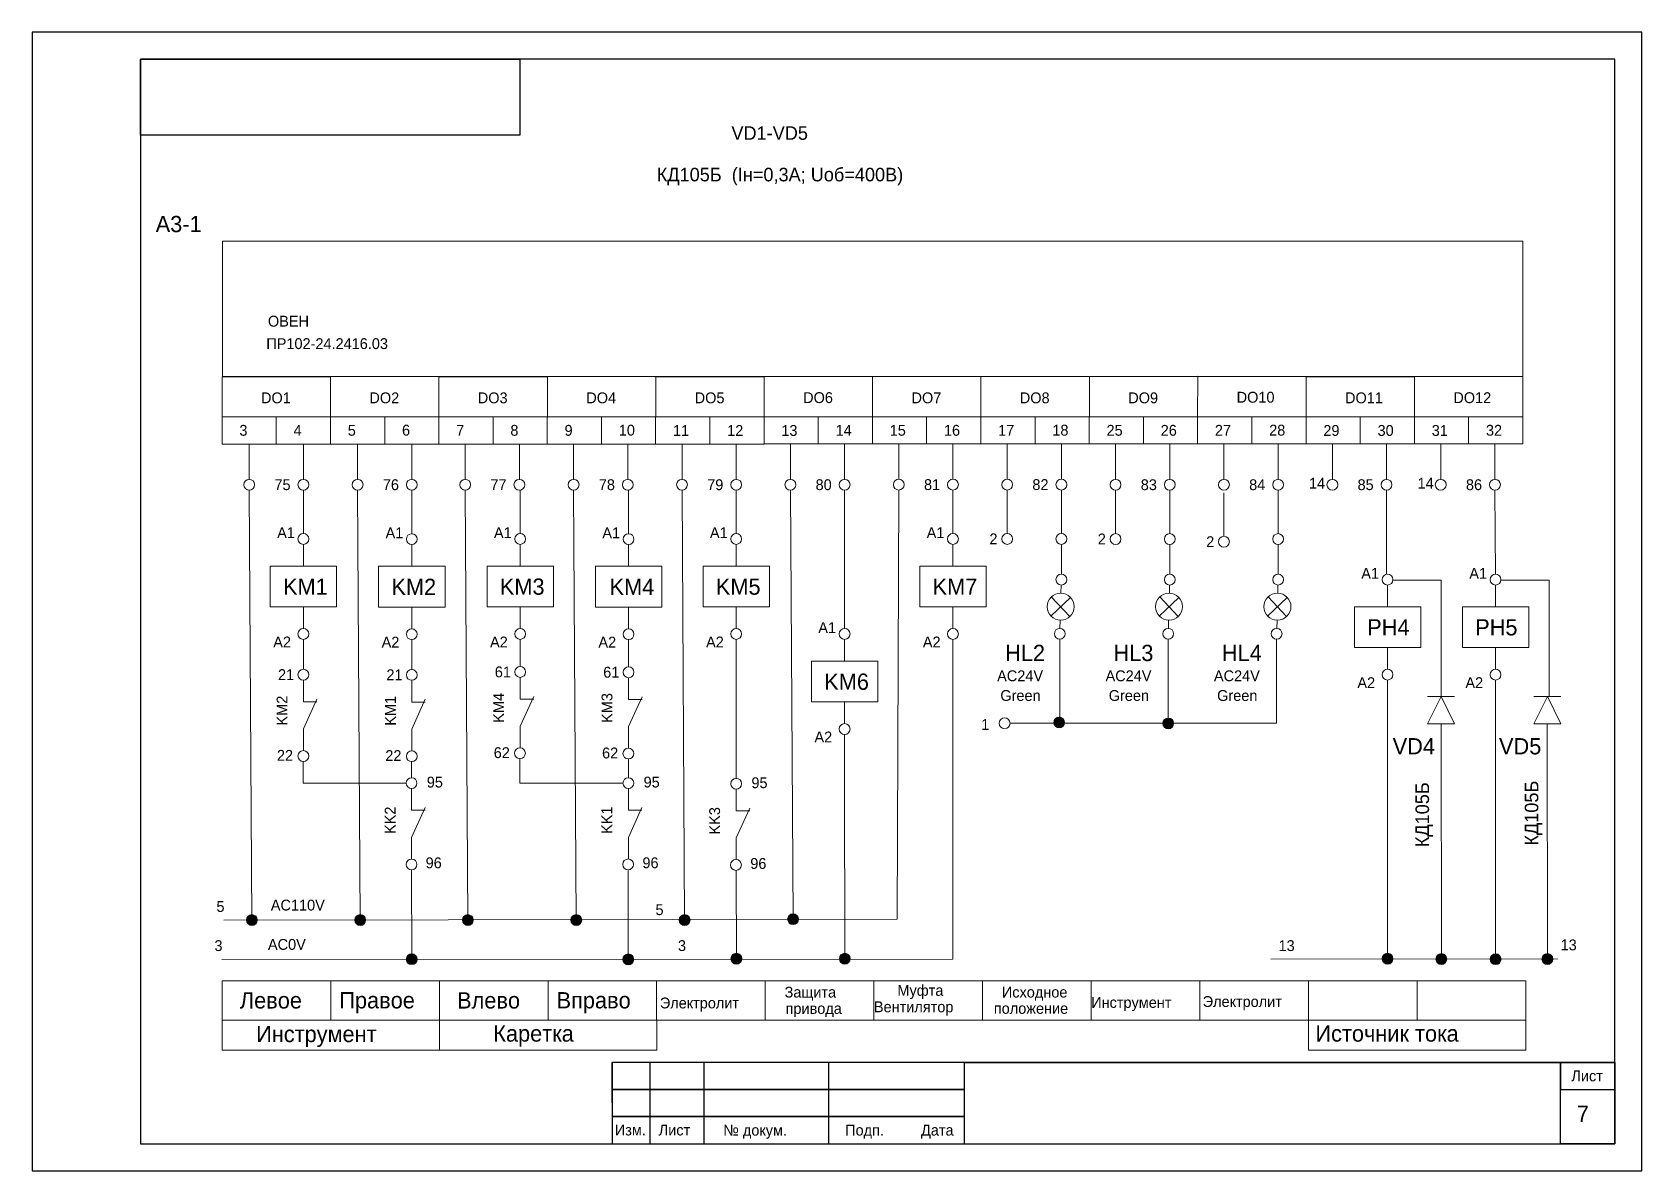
# Model space of a CAD drawing. Header units: millimetres. Extents: x -171 to 3674, y -1112 to 795.
# Drawn here: x 1615.4 to 1912.4, y -847.5 to -637.5 of the extents above; entities that cross this region are included whole.
import ezdxf

# ---------------------------------------------------------------- set-up
doc = ezdxf.new("R2010")
doc.units = ezdxf.units.MM
for name, color, linetype, lineweight in [('Маркировка', 7, 'Continuous', 25), ('РАМКА', 7, 'Continuous', 30), ('Элементы', 7, 'Continuous', 18)]:
    doc.layers.add(name, color=color, linetype=linetype, lineweight=lineweight)
doc.styles.get("Standard").update_dxf_attribs({"font": 'cad2win.shx'})

msp = doc.modelspace()

# ---------------------------------------------------------------- texts
at = {"layer": 'Маркировка'}
for s, height, p in [('VD1-VD5', 2.5, (1744.44, -657.3)), ('КД105Б  (Iн=0,3А; Uоб=400В)', 2.5, (1730.66, -664.96)), ('ОВЕН', 2, (1658.92, -691.75)), ('ПР102-24.2416.03', 2, (1658.62, -695.89)), ('6', 2, (1683.66, -711.85)), ('10', 2, (1723.66, -711.85)), ('18', 2, (1803.66, -711.85)), ('28', 2, (1843.66, -711.85)), ('3', 2, (1653.65, -711.88)), ('4', 2, (1663.65, -711.88)), ('5', 2, (1673.65, -711.88)), ('7', 2, (1693.65, -711.88)), ('8', 2, (1703.65, -711.88)), ('9', 2, (1713.65, -711.88)), ('11', 2, (1733.65, -711.91)), ('12', 2, (1743.65, -711.91)), ('13', 2, (1753.65, -711.91)), ('14', 2, (1763.66, -711.87)), ('15', 2, (1773.65, -711.88)), ('16', 2, (1783.65, -711.88)), ('17', 2, (1793.65, -711.88)), ('25', 2, (1813.65, -711.88)), ('26', 2, (1823.65, -711.88)), ('27', 2, (1833.65, -711.88)), ('29', 2, (1853.66, -711.91)), ('30', 2, (1863.66, -711.91)), ('31', 2, (1873.66, -711.91)), ('32', 2, (1883.66, -711.87)), ('75', 2, (1660.12, -721.91)), ('76', 2, (1680.12, -721.91)), ('77', 2, (1699.97, -721.91)), ('78', 2, (1719.97, -721.91)), ('79', 2, (1739.97, -721.91)), ('80', 2, (1759.97, -721.91)), ('81', 2, (1779.97, -721.89)), ('82', 2, (1799.97, -721.89)), ('83', 2, (1819.97, -721.91)), ('84', 2, (1839.97, -721.91)), ('14', 2, (1851.01, -721.64)), ('85', 2, (1859.97, -721.91)), ('14', 2, (1871.04, -721.64)), ('86', 2, (1879.97, -721.91)), ('2', 2, (1792.04, -731.9)), ('2', 2, (1812.04, -731.92)), ('2', 2, (1832.04, -732.42)), ('21', 2, (1660.78, -756.94)), ('21', 2, (1680.78, -756.97)), ('61', 2, (1700.78, -756.44)), ('61', 2, (1720.78, -756.5)), ('AC24V', 2, (1793.47, -757.16)), ('AC24V', 2, (1813.47, -757.16)), ('AC24V', 2, (1833.47, -757.16)), ('Green', 2, (1794.06, -760.79)), ('Green', 2, (1814.06, -760.79)), ('Green', 2, (1834.06, -760.79)), ('1', 2, (1790.53, -766.13)), ('22', 2, (1660.58, -771.83)), ('22', 2, (1680.58, -771.87)), ('62', 2, (1700.58, -771.33)), ('62', 2, (1720.57, -771.39)), ('95', 2, (1688.23, -776.76)), ('95', 2, (1728.23, -776.76)), ('95', 2, (1748.13, -776.88)), ('96', 2, (1688.02, -791.65)), ('96', 2, (1728.02, -791.65)), ('96', 2, (1747.92, -791.77)), ('5', 2, (1649.42, -799.7)), ('AC110V', 2, (1659.45, -799.45)), ('5', 2, (1730.43, -800.29)), ('AC0V', 2, (1658.92, -806.7)), ('13', 2, (1897.44, -806.79)), ('3', 2, (1649.05, -806.92)), ('3', 2, (1734.57, -806.92)), ('13', 2, (1845.39, -806.92))]:
    msp.add_text(s, height=height, dxfattribs=at).set_placement(p)
for p in [(1873.16, -787.77), (1893.32, -787.48)]:
    msp.add_text('КД105Б', height=2.5, rotation=90, dxfattribs=at).set_placement(p)
at = {"layer": 'РАМКА'}
for s, height, p in [('Лист', 2, (1899.42, -830.95)), ('7', 3, (1900.42, -838.45)), ('Изм.', 2, (1722.92, -840.93)), ('Лист', 2, (1731.02, -840.94)), ('№ докум.', 2, (1742.94, -840.96)), ('Подп.', 2, (1765.42, -840.95)), ('Дата', 2, (1779.42, -840.95))]:
    msp.add_text(s, height=height, dxfattribs=at).set_placement(p)
at = {"layer": 'Элементы'}
for s, height, p in [('A3-1', 3, (1638.21, -674.33)), ('A1', 2, (1660.62, -730.76)), ('A1', 2, (1680.62, -730.79)), ('A1', 2, (1700.62, -730.76)), ('A1', 2, (1720.62, -730.79)), ('A1', 2, (1740.47, -730.76)), ('A1', 2, (1780.47, -730.76)), ('A1', 2, (1860.66, -738.26)), ('A1', 2, (1880.59, -738.26)), ('KM1', 3, (1661.71, -741.21)), ('KM2', 3, (1681.71, -741.25)), ('KM3', 3, (1701.71, -741.21)), ('KM4', 3, (1721.96, -741.25)), ('KM5', 3, (1741.57, -741.21)), ('KM7', 3, (1781.57, -741.21)), ('A1', 2, (1760.47, -748.28)), ('PH4', 3, (1861.75, -748.71)), ('PH5', 3, (1881.68, -748.71)), ('A2', 2, (1659.9, -750.92)), ('A2', 2, (1679.9, -750.95)), ('A2', 2, (1699.9, -750.92)), ('A2', 2, (1719.9, -750.95)), ('A2', 2, (1739.76, -750.92)), ('A2', 2, (1779.76, -750.92)), ('HL2', 3, (1794.94, -753.44)), ('HL3', 3, (1814.94, -753.44)), ('HL4', 3, (1834.94, -753.44)), ('KM6', 3, (1761.57, -758.74)), ('A2', 2, (1859.94, -758.42)), ('A2', 2, (1879.87, -758.42)), ('A2', 2, (1759.76, -768.44)), ('VD4', 3, (1866.45, -770.65)), ('VD5', 3, (1886.07, -770.65)), ('Защита', 2, (1754.25, -815.5)), ('Муфта', 2, (1775.07, -815.18)), ('Исходное', 2, (1794.34, -815.5)), ('Левое', 3, (1653.74, -817.52)), ('Правое', 3, (1672.09, -817.5)), ('Влево', 3, (1693.83, -817.52)), ('Вправо', 3, (1712.18, -817.5)), ('Электролит', 2, (1731.23, -817.5)), ('Вентилятор', 2, (1770.73, -818.21)), ('Инструмент', 2, (1810.82, -817.4)), ('Электролит', 2, (1831.39, -817.24)), ('привода', 2, (1754.43, -818.51)), ('положение', 2, (1792.86, -818.5)), ('Инструмент', 3, (1656.74, -823.72)), ('Каретка', 3, (1700.5, -823.63)), ('Источник тока', 3, (1852.2, -823.63))]:
    msp.add_text(s, height=height, dxfattribs=at).set_placement(p)
at = {"layer": 'Элементы', "ltscale": 0.5}
for s, p in [('DO1', (1657.64, -705.89)), ('DO2', (1677.64, -705.89)), ('DO3', (1697.64, -705.89)), ('DO4', (1717.66, -705.89)), ('DO5', (1737.66, -705.89)), ('DO6', (1757.67, -705.85)), ('DO7', (1777.67, -705.89)), ('DO8', (1797.65, -705.89)), ('DO9', (1817.66, -705.89)), ('DO10', (1837.66, -705.78)), ('DO11', (1857.66, -705.89)), ('DO12', (1877.64, -705.86))]:
    msp.add_text(s, height=2, dxfattribs=at).set_placement(p)
for s, p in [('KM2', (1662.52, -765.33)), ('KM1', (1682.52, -765.36)), ('KM4', (1702.48, -764.81)), ('KM3', (1722.48, -764.84)), ('KK2', (1682.48, -785.33)), ('KK1', (1722.44, -785.31)), ('KK3', (1742.34, -785.43))]:
    msp.add_text(s, height=2, rotation=90, dxfattribs=at).set_placement(p)

# ---------------------------------------------------------------- hatches: boundary and pattern name
at = {"layer": 'Элементы'}
h = msp.add_hatch(color=256, dxfattribs=at)
h.dxf.hatch_style = 1
h.paths.add_polyline_path([(1805.92, -764.76, 1), (1803.92, -764.76, 1)])
h = msp.add_hatch(color=256, dxfattribs=at)
h.dxf.hatch_style = 1
h.paths.add_polyline_path([(1826.04, -764.94, 1), (1824.04, -764.94, 1)])
h = msp.add_hatch(color=256, dxfattribs=at)
h.dxf.hatch_style = 1
h.paths.add_polyline_path([(1656.95, -801.2, 1), (1654.95, -801.2, 1)])
h = msp.add_hatch(color=256, dxfattribs=at)
h.dxf.hatch_style = 1
h.paths.add_polyline_path([(1676.95, -801.2, 1), (1674.95, -801.2, 1)])
h = msp.add_hatch(color=256, dxfattribs=at)
h.dxf.hatch_style = 1
h.paths.add_polyline_path([(1696.81, -801.2, 1), (1694.81, -801.2, 1)])
h = msp.add_hatch(color=256, dxfattribs=at)
h.dxf.hatch_style = 1
h.paths.add_polyline_path([(1716.81, -801.2, 1), (1714.81, -801.2, 1)])
h = msp.add_hatch(color=256, dxfattribs=at)
h.dxf.hatch_style = 1
h.paths.add_polyline_path([(1736.81, -801.2, 1), (1734.81, -801.2, 1)])
h = msp.add_hatch(color=256, dxfattribs=at)
h.dxf.hatch_style = 1
h.paths.add_polyline_path([(1756.81, -801.05, 1), (1754.81, -801.05, 1)])
h = msp.add_hatch(color=256, dxfattribs=at)
h.dxf.hatch_style = 1
h.paths.add_polyline_path([(1686.45, -808.43, 1), (1684.45, -808.43, 1)])
h = msp.add_hatch(color=256, dxfattribs=at)
h.dxf.hatch_style = 1
h.paths.add_polyline_path([(1726.41, -808.46, 1), (1724.41, -808.46, 1)])
h = msp.add_hatch(color=256, dxfattribs=at)
h.dxf.hatch_style = 1
h.paths.add_polyline_path([(1746.36, -808.34, 1), (1744.36, -808.34, 1)])
h = msp.add_hatch(color=256, dxfattribs=at)
h.dxf.hatch_style = 1
h.paths.add_polyline_path([(1766.36, -808.34, 1), (1764.36, -808.34, 1)])
h = msp.add_hatch(color=256, dxfattribs=at)
h.dxf.hatch_style = 1
h.paths.add_polyline_path([(1866.51, -808.33, 1), (1864.51, -808.33, 1)])
h = msp.add_hatch(color=256, dxfattribs=at)
h.dxf.hatch_style = 1
h.paths.add_polyline_path([(1876.43, -808.39, 1), (1874.43, -808.39, 1)])
h = msp.add_hatch(color=256, dxfattribs=at)
h.dxf.hatch_style = 1
h.paths.add_polyline_path([(1886.44, -808.42, 1), (1884.44, -808.42, 1)])
h = msp.add_hatch(color=256, dxfattribs=at)
h.dxf.hatch_style = 1
h.paths.add_polyline_path([(1896, -808.39, 1), (1894, -808.39, 1)])

# ---------------------------------------------------------------- linework, layer by layer
at = {"layer": 'РАМКА'}
for p, q in [((1907.42, -642.45), (1635.42, -642.45)), ((1635.42, -642.45), (1635.42, -842.45)), ((1907.42, -842.45), (1907.42, -642.45)), ((1635.42, -842.45), (1907.42, -842.45)), ((1722.42, -842.45), (1907.42, -842.45)), ((1722.42, -842.45), (1907.42, -842.45)), ((1722.42, -842.45), (1907.42, -842.45))]:
    msp.add_line(p, q, dxfattribs=at)
at = {"layer": 'РАМКА', "lineweight": 35}
msp.add_line((1787.42, -827.45), (1907.42, -827.45), dxfattribs=at)
at = {"layer": 'РАМКА'}
for points in [[(1912.42, -637.45), (1615.42, -637.45), (1615.42, -847.45), (1912.42, -847.45)], [(1705.42, -642.45), (1705.42, -656.45), (1635.42, -656.45), (1635.42, -642.45)], [(1722.42, -842.45), (1739.42, -842.45), (1739.39, -827.45), (1722.39, -827.45)], [(1722.42, -832.45), (1787.42, -832.45), (1787.42, -827.45), (1722.42, -827.45)], [(1722.42, -842.45), (1729.42, -842.45), (1729.42, -827.45), (1722.42, -827.45)], [(1722.42, -842.45), (1762.42, -842.45), (1762.42, -827.45), (1722.42, -827.45)], [(1907.42, -842.45), (1897.42, -842.45), (1897.42, -827.45), (1907.42, -827.45)], [(1907.42, -827.45), (1897.42, -827.45), (1897.42, -832.45), (1907.42, -832.45)], [(1722.42, -837.45), (1787.42, -837.45), (1787.42, -832.45), (1722.42, -832.45)], [(1722.42, -842.45), (1787.42, -842.45), (1787.42, -837.45), (1722.42, -837.45)]]:
    msp.add_lwpolyline(points, close=True, dxfattribs=at)
at = {"layer": 'Элементы', "lineweight": 15}
for p, q in [((1655.46, -713.42), (1655.46, -719.92)), ((1665.46, -713.42), (1665.46, -719.92)), ((1675.46, -713.42), (1675.46, -719.92)), ((1685.46, -713.42), (1685.46, -719.92)), ((1695.32, -713.42), (1695.32, -719.92)), ((1705.32, -713.42), (1705.32, -719.92)), ((1715.32, -713.42), (1715.32, -719.92)), ((1725.32, -713.42), (1725.32, -719.92)), ((1735.32, -713.42), (1735.32, -719.92)), ((1745.32, -713.42), (1745.32, -719.92)), ((1755.32, -713.42), (1755.32, -719.92)), ((1765.32, -713.42), (1765.32, -719.92)), ((1775.32, -713.4), (1775.32, -719.9)), ((1785.32, -713.4), (1785.32, -719.9)), ((1795.32, -713.4), (1795.32, -719.9)), ((1805.32, -713.4), (1805.32, -719.9)), ((1815.32, -713.42), (1815.32, -719.92)), ((1825.32, -713.42), (1825.32, -719.92)), ((1835.32, -713.42), (1835.32, -719.92)), ((1845.32, -713.42), (1845.32, -719.92)), ((1855.32, -713.42), (1855.32, -719.92)), ((1865.32, -713.42), (1865.32, -719.92)), ((1875.32, -713.42), (1875.32, -719.92)), ((1885.32, -713.42), (1885.32, -719.92)), ((1655.46, -721.92), (1655.95, -801.2)), ((1665.46, -721.92), (1665.46, -729.92)), ((1675.46, -721.92), (1675.95, -801.2)), ((1685.46, -721.92), (1685.46, -729.95)), ((1695.32, -721.92), (1695.81, -801.2)), ((1705.46, -721.92), (1705.46, -729.92)), ((1715.32, -721.92), (1715.81, -801.2)), ((1725.46, -721.92), (1725.46, -729.95)), ((1735.32, -721.92), (1735.81, -801.2)), ((1745.32, -721.92), (1745.32, -729.92)), ((1755.32, -721.92), (1755.81, -801.05)), ((1765.32, -721.92), (1765.32, -747.44)), ((1775.32, -721.9), (1775.03, -801.05)), ((1785.32, -721.9), (1785.32, -729.92)), ((1795.32, -721.9), (1795.32, -729.92)), ((1805.32, -721.9), (1805.32, -729.92)), ((1815.32, -721.92), (1815.32, -729.93)), ((1825.32, -721.92), (1825.32, -729.93)), ((1835.32, -722.42), (1835.32, -730.43)), ((1845.32, -721.92), (1845.32, -729.93)), ((1865.32, -721.92), (1865.32, -737.43)), ((1885.32, -721.92), (1885.43, -737.42)), ((1665.46, -735.92), (1665.46, -731.92)), ((1685.46, -735.95), (1685.46, -731.95)), ((1705.46, -735.92), (1705.46, -731.92)), ((1725.46, -735.95), (1725.46, -731.95)), ((1745.32, -735.92), (1745.32, -731.92)), ((1785.32, -735.92), (1785.32, -731.92)), ((1805.32, -731.92), (1805.32, -737.42)), ((1825.32, -731.93), (1825.32, -737.43)), ((1845.32, -731.93), (1845.32, -737.43)), ((1865.5, -743.42), (1865.5, -739.42)), ((1866.5, -738.5), (1866.5, -738.5)), ((1866.5, -738.5), (1875.38, -738.5)), ((1875.38, -738.5), (1875.38, -760)), ((1885.43, -743.42), (1885.43, -739.42)), ((1886.43, -738.5), (1895.31, -738.5)), ((1895.31, -738.5), (1895.31, -760)), ((1665.46, -747.44), (1665.46, -743.44)), ((1685.46, -747.48), (1685.46, -743.48)), ((1705.46, -747.44), (1705.46, -743.44)), ((1725.46, -747.48), (1725.46, -743.48)), ((1745.32, -747.44), (1745.32, -743.44)), ((1785.32, -747.44), (1785.32, -743.44)), ((1665.46, -749.44), (1665.46, -754.95)), ((1685.46, -749.48), (1685.46, -754.99)), ((1705.46, -749.44), (1705.46, -754.45)), ((1725.42, -749.48), (1725.46, -754.51)), ((1745.32, -749.44), (1745.32, -774.97)), ((1765.32, -753.44), (1765.32, -749.44)), ((1785.32, -749.44), (1785.32, -808.42)), ((1805.03, -749.41), (1805.03, -763.92)), ((1825.03, -749.41), (1825.03, -763.92)), ((1845.03, -749.41), (1845.03, -764.92)), ((1865.5, -754.94), (1865.5, -750.94)), ((1885.43, -754.94), (1885.43, -750.94)), ((1865.5, -756.94), (1865.51, -808.42)), ((1885.43, -756.94), (1885.44, -808.42)), ((1872.88, -760), (1877.88, -760)), ((1875.38, -760), (1872.88, -765)), ((1875.38, -760), (1877.88, -765)), ((1892.5, -760), (1897.5, -760)), ((1895, -760), (1892.5, -765)), ((1895, -760), (1897.5, -765)), ((1665.46, -760.95), (1667.96, -760.95)), ((1685.46, -760.99), (1687.96, -760.99)), ((1705.46, -760.45), (1707.96, -760.45)), ((1725.46, -760.51), (1727.96, -760.51)), ((1765.32, -764.97), (1765.32, -760.97)), ((1795.85, -764.92), (1845.03, -764.92)), ((1872.88, -765), (1877.88, -765)), ((1875.38, -765), (1875.43, -808.39)), ((1892.5, -765), (1897.5, -765)), ((1894.95, -765), (1895, -808.39)), ((1765.32, -766.97), (1765.32, -774.97)), ((1665.42, -771.95), (1665.42, -775.95)), ((1685.42, -771.99), (1685.42, -774.95)), ((1705.42, -775.95), (1705.42, -771.43)), ((1725.42, -771.49), (1725.42, -774.84)), ((1725.42, -774.84), (1725.42, -774.95)), ((1745.32, -774.97), (1745.32, -775.07)), ((1765.32, -774.97), (1765.36, -808.34)), ((1665.42, -775.95), (1684.42, -775.95)), ((1724.42, -775.95), (1705.42, -775.95)), ((1685.42, -780.95), (1687.92, -780.95)), ((1725.42, -780.95), (1727.92, -780.95)), ((1745.32, -781.07), (1747.82, -781.07)), ((1685.42, -791.95), (1685.45, -808.43)), ((1725.38, -792.07), (1725.41, -808.46)), ((1745.34, -792.05), (1745.36, -808.34)), ((1650.79, -801.24), (1775.03, -801.05)), ((1650.42, -808.45), (1785.32, -808.42)), ((1843.95, -808.43), (1896.95, -808.36))]:
    msp.add_line(p, q, dxfattribs=at)
at = {"layer": 'Элементы'}
for p, q in [((1805.29, -739.42), (1805.25, -740.91)), ((1825.29, -739.42), (1825.25, -740.91)), ((1845.29, -739.42), (1845.25, -740.91)), ((1806.99, -741.7), (1803.36, -745.13)), ((1803.46, -741.6), (1806.89, -745.23)), ((1826.99, -741.7), (1823.36, -745.13)), ((1823.46, -741.6), (1826.89, -745.23)), ((1846.99, -741.7), (1843.36, -745.13)), ((1843.46, -741.6), (1846.89, -745.23)), ((1805.06, -747.41), (1805.11, -745.91)), ((1825.06, -747.41), (1825.11, -745.91)), ((1845.06, -747.41), (1845.11, -745.91)), ((1665.46, -760.95), (1665.46, -756.95)), ((1685.46, -760.99), (1685.46, -756.99)), ((1705.46, -760.45), (1705.46, -756.45)), ((1725.46, -760.51), (1725.46, -756.51)), ((1705.46, -765.45), (1707.96, -759.95)), ((1725.46, -765.51), (1727.96, -760.01)), ((1665.46, -765.95), (1667.96, -760.45)), ((1685.46, -765.99), (1687.96, -760.49)), ((1665.46, -769.95), (1665.46, -765.95)), ((1685.46, -769.99), (1685.46, -765.99)), ((1705.46, -769.45), (1705.46, -765.45)), ((1725.46, -769.51), (1725.46, -765.51)), ((1685.42, -780.95), (1685.42, -776.95)), ((1725.42, -780.95), (1725.42, -776.95)), ((1745.32, -781.07), (1745.32, -777.07)), ((1685.42, -785.95), (1687.92, -780.45)), ((1725.42, -785.95), (1727.92, -780.45)), ((1745.32, -786.07), (1747.82, -780.57)), ((1685.42, -789.95), (1685.42, -785.95)), ((1725.42, -789.95), (1725.42, -785.95)), ((1745.32, -790.07), (1745.32, -786.07))]:
    msp.add_line(p, q, dxfattribs=at)
at = {"layer": 'Элементы', "lineweight": 15}
for points in [[(1650.54, -676.01), (1890.48, -676.01), (1890.48, -700.98), (1650.54, -700.98)], [(1810.48, -700.94), (1830.48, -700.91), (1830.46, -708.4), (1810.48, -708.35)], [(1830.49, -700.91), (1850.49, -701), (1850.49, -708.42), (1830.46, -708.4)], [(1650.47, -701.02), (1670.46, -701), (1670.46, -708.42), (1650.47, -708.44)], [(1670.47, -701), (1690.47, -700.98), (1690.47, -708.39), (1670.47, -708.42)], [(1690.48, -701.02), (1710.48, -701), (1710.48, -708.42), (1690.48, -708.44)], [(1710.48, -701), (1730.48, -700.98), (1730.48, -708.39), (1710.48, -708.42)], [(1730.49, -701.02), (1750.49, -701), (1750.49, -708.42), (1730.49, -708.44)], [(1750.5, -700.98), (1770.49, -700.96), (1770.49, -708.38), (1750.5, -708.4)], [(1770.47, -700.98), (1790.47, -700.96), (1790.47, -708.38), (1770.47, -708.4)], [(1790.48, -700.96), (1810.48, -700.94), (1810.48, -708.35), (1790.48, -708.38)], [(1850.47, -701.02), (1870.47, -701), (1870.47, -708.42), (1850.47, -708.44)], [(1870.48, -701), (1890.48, -700.98), (1890.48, -708.39), (1870.48, -708.42)], [(1650.46, -708.42), (1660.46, -708.42), (1660.46, -713.42), (1650.46, -713.42)], [(1660.46, -708.42), (1670.46, -708.42), (1670.46, -713.42), (1660.46, -713.42)], [(1670.46, -708.42), (1680.46, -708.42), (1680.46, -713.42), (1670.46, -713.42)], [(1680.46, -708.42), (1690.46, -708.42), (1690.46, -713.42), (1680.46, -713.42)], [(1690.46, -708.42), (1700.46, -708.42), (1700.46, -713.42), (1690.46, -713.42)], [(1700.46, -708.42), (1710.46, -708.42), (1710.46, -713.42), (1700.46, -713.42)], [(1710.46, -708.42), (1720.46, -708.42), (1720.46, -713.42), (1710.46, -713.42)], [(1720.46, -708.42), (1730.46, -708.42), (1730.46, -713.42), (1720.46, -713.42)], [(1730.46, -708.42), (1740.46, -708.42), (1740.46, -713.42), (1730.46, -713.42)], [(1740.46, -708.42), (1750.46, -708.42), (1750.46, -713.42), (1740.46, -713.42)], [(1750.46, -708.4), (1760.46, -708.4), (1760.46, -713.4), (1750.46, -713.4)], [(1760.46, -708.4), (1770.46, -708.4), (1770.46, -713.4), (1760.46, -713.4)], [(1770.46, -708.4), (1780.46, -708.4), (1780.46, -713.4), (1770.46, -713.4)], [(1780.46, -708.4), (1790.46, -708.4), (1790.46, -713.4), (1780.46, -713.4)], [(1790.46, -708.4), (1800.46, -708.4), (1800.46, -713.4), (1790.46, -713.4)], [(1800.46, -708.4), (1810.46, -708.4), (1810.46, -713.4), (1800.46, -713.4)], [(1810.46, -708.4), (1820.46, -708.4), (1820.46, -713.4), (1810.46, -713.4)], [(1820.46, -708.4), (1830.46, -708.4), (1830.46, -713.4), (1820.46, -713.4)], [(1830.46, -708.4), (1840.46, -708.4), (1840.46, -713.4), (1830.46, -713.4)], [(1840.46, -708.4), (1850.46, -708.4), (1850.46, -713.4), (1840.46, -713.4)], [(1850.46, -708.4), (1860.46, -708.4), (1860.46, -713.4), (1850.46, -713.4)], [(1860.46, -708.4), (1870.46, -708.4), (1870.46, -713.4), (1860.46, -713.4)], [(1860.46, -708.4), (1870.46, -708.4), (1870.46, -713.4), (1860.46, -713.4)], [(1870.46, -708.4), (1880.46, -708.4), (1880.46, -713.4), (1870.46, -713.4)], [(1880.45, -708.4), (1890.45, -708.4), (1890.45, -713.4), (1880.45, -713.4)], [(1659.34, -735.92), (1671.59, -735.92), (1671.59, -743.44), (1659.34, -743.44)], [(1679.34, -735.95), (1691.59, -735.95), (1691.59, -743.48), (1679.34, -743.48)], [(1699.34, -735.92), (1711.59, -735.92), (1711.59, -743.44), (1699.34, -743.44)], [(1719.34, -735.95), (1731.59, -735.95), (1731.59, -743.48), (1719.34, -743.48)], [(1739.2, -735.92), (1751.44, -735.92), (1751.44, -743.44), (1739.2, -743.44)], [(1779.2, -735.92), (1791.44, -735.92), (1791.44, -743.44), (1779.2, -743.44)], [(1859.38, -743.42), (1871.63, -743.42), (1871.63, -750.94), (1859.38, -750.94)], [(1879.31, -743.42), (1891.56, -743.42), (1891.56, -750.94), (1879.31, -750.94)], [(1759.2, -753.44), (1771.44, -753.44), (1771.44, -760.97), (1759.2, -760.97)], [(1650.46, -812.42), (1670.51, -812.42), (1670.51, -819.64), (1650.46, -819.64)], [(1670.51, -812.42), (1690.55, -812.42), (1690.55, -819.64), (1670.51, -819.64)], [(1690.55, -812.42), (1710.6, -812.42), (1710.6, -819.64), (1690.55, -819.64)], [(1710.6, -812.42), (1730.64, -812.42), (1730.64, -819.64), (1710.6, -819.64)], [(1730.64, -812.42), (1750.69, -812.42), (1750.69, -819.64), (1730.64, -819.64)], [(1750.69, -812.42), (1770.73, -812.42), (1770.73, -819.64), (1750.69, -819.64)], [(1770.73, -812.42), (1790.78, -812.42), (1790.78, -819.64), (1770.73, -819.64)], [(1790.78, -812.42), (1810.82, -812.42), (1810.82, -819.64), (1790.78, -819.64)], [(1810.82, -812.42), (1830.87, -812.42), (1830.87, -819.64), (1810.82, -819.64)], [(1830.87, -812.42), (1850.91, -812.42), (1850.91, -819.64), (1830.87, -819.64)], [(1850.91, -812.42), (1870.96, -812.42), (1870.96, -819.64), (1850.91, -819.64)], [(1870.96, -812.42), (1891, -812.42), (1891, -819.64), (1870.96, -819.64)], [(1650.46, -819.64), (1690.56, -819.66), (1690.56, -825.23), (1650.46, -825.21)], [(1690.56, -819.66), (1730.68, -819.64), (1730.68, -825.21), (1690.56, -825.23)], [(1850.91, -819.66), (1891.03, -819.64), (1891.03, -825.21), (1850.91, -825.23)]]:
    msp.add_lwpolyline(points, close=True, dxfattribs=at)
for centre, radius in [((1655.46, -720.92), 1), ((1665.46, -720.92), 1), ((1675.46, -720.92), 1), ((1685.46, -720.92), 1), ((1695.32, -720.92), 1), ((1705.32, -720.92), 1), ((1715.32, -720.92), 1), ((1725.32, -720.92), 1), ((1735.32, -720.92), 1), ((1745.32, -720.92), 1), ((1755.32, -720.92), 1), ((1765.32, -720.92), 1), ((1775.32, -720.9), 1), ((1785.32, -720.9), 1), ((1795.32, -720.9), 1), ((1805.32, -720.9), 1), ((1815.32, -720.92), 1), ((1825.32, -720.92), 1), ((1835.32, -720.92), 1), ((1845.32, -720.92), 1), ((1855.32, -720.92), 1), ((1865.32, -720.92), 1), ((1875.32, -720.92), 1), ((1885.32, -720.92), 1), ((1665.46, -730.92), 1), ((1685.46, -730.95), 1), ((1705.46, -730.92), 1), ((1725.46, -730.95), 1), ((1745.32, -730.92), 1), ((1785.32, -730.92), 1), ((1795.32, -730.92), 1), ((1805.32, -730.92), 1), ((1815.32, -730.93), 1), ((1825.32, -730.93), 1), ((1835.32, -731.43), 1), ((1845.32, -730.93), 1), ((1805.32, -738.42), 1), ((1825.32, -738.42), 1), ((1845.32, -738.42), 1), ((1865.5, -738.42), 1), ((1885.43, -738.42), 1), ((1805.18, -743.41), 2.5), ((1825.18, -743.41), 2.5), ((1845.18, -743.41), 2.5), ((1665.46, -748.44), 1), ((1685.46, -748.48), 1), ((1705.46, -748.44), 1), ((1725.46, -748.48), 1), ((1745.32, -748.44), 1), ((1765.32, -748.44), 1), ((1785.32, -748.44), 1), ((1805.03, -748.41), 1), ((1825.03, -748.41), 1), ((1845.03, -748.41), 1), ((1665.46, -755.95), 1), ((1685.46, -755.99), 1), ((1705.46, -755.45), 1), ((1725.46, -755.51), 1), ((1865.5, -755.94), 1), ((1885.43, -755.94), 1), ((1765.32, -765.97), 1), ((1794.85, -764.92), 1), ((1665.46, -770.95), 1), ((1685.46, -770.99), 1), ((1705.42, -770.43), 1), ((1725.42, -770.49), 1), ((1685.42, -775.95), 1), ((1725.42, -775.95), 1), ((1745.32, -776.07), 1), ((1685.42, -790.95), 1), ((1725.38, -790.93), 1), ((1745.28, -791.05), 1)]:
    msp.add_circle(centre, radius, dxfattribs=at)
at = {"layer": 'Элементы'}
for centre in [(1804.92, -764.76), (1825.04, -764.94), (1655.95, -801.2), (1675.95, -801.2), (1695.81, -801.2), (1715.81, -801.2), (1735.81, -801.2), (1755.81, -801.05), (1685.45, -808.43), (1725.41, -808.46), (1745.36, -808.34), (1765.36, -808.34), (1865.51, -808.33), (1875.43, -808.39), (1885.44, -808.42), (1895, -808.39)]:
    msp.add_circle(centre, 1, dxfattribs=at)

msp.set_redraw_order([(e.dxf.handle, doc.entitydb.next_handle()) for e in msp.query("TEXT MTEXT ATTDEF DIMENSION ARC_DIMENSION")])  # texts and dimensions are drawn at this point

doc.saveas('drawing.dxf')
